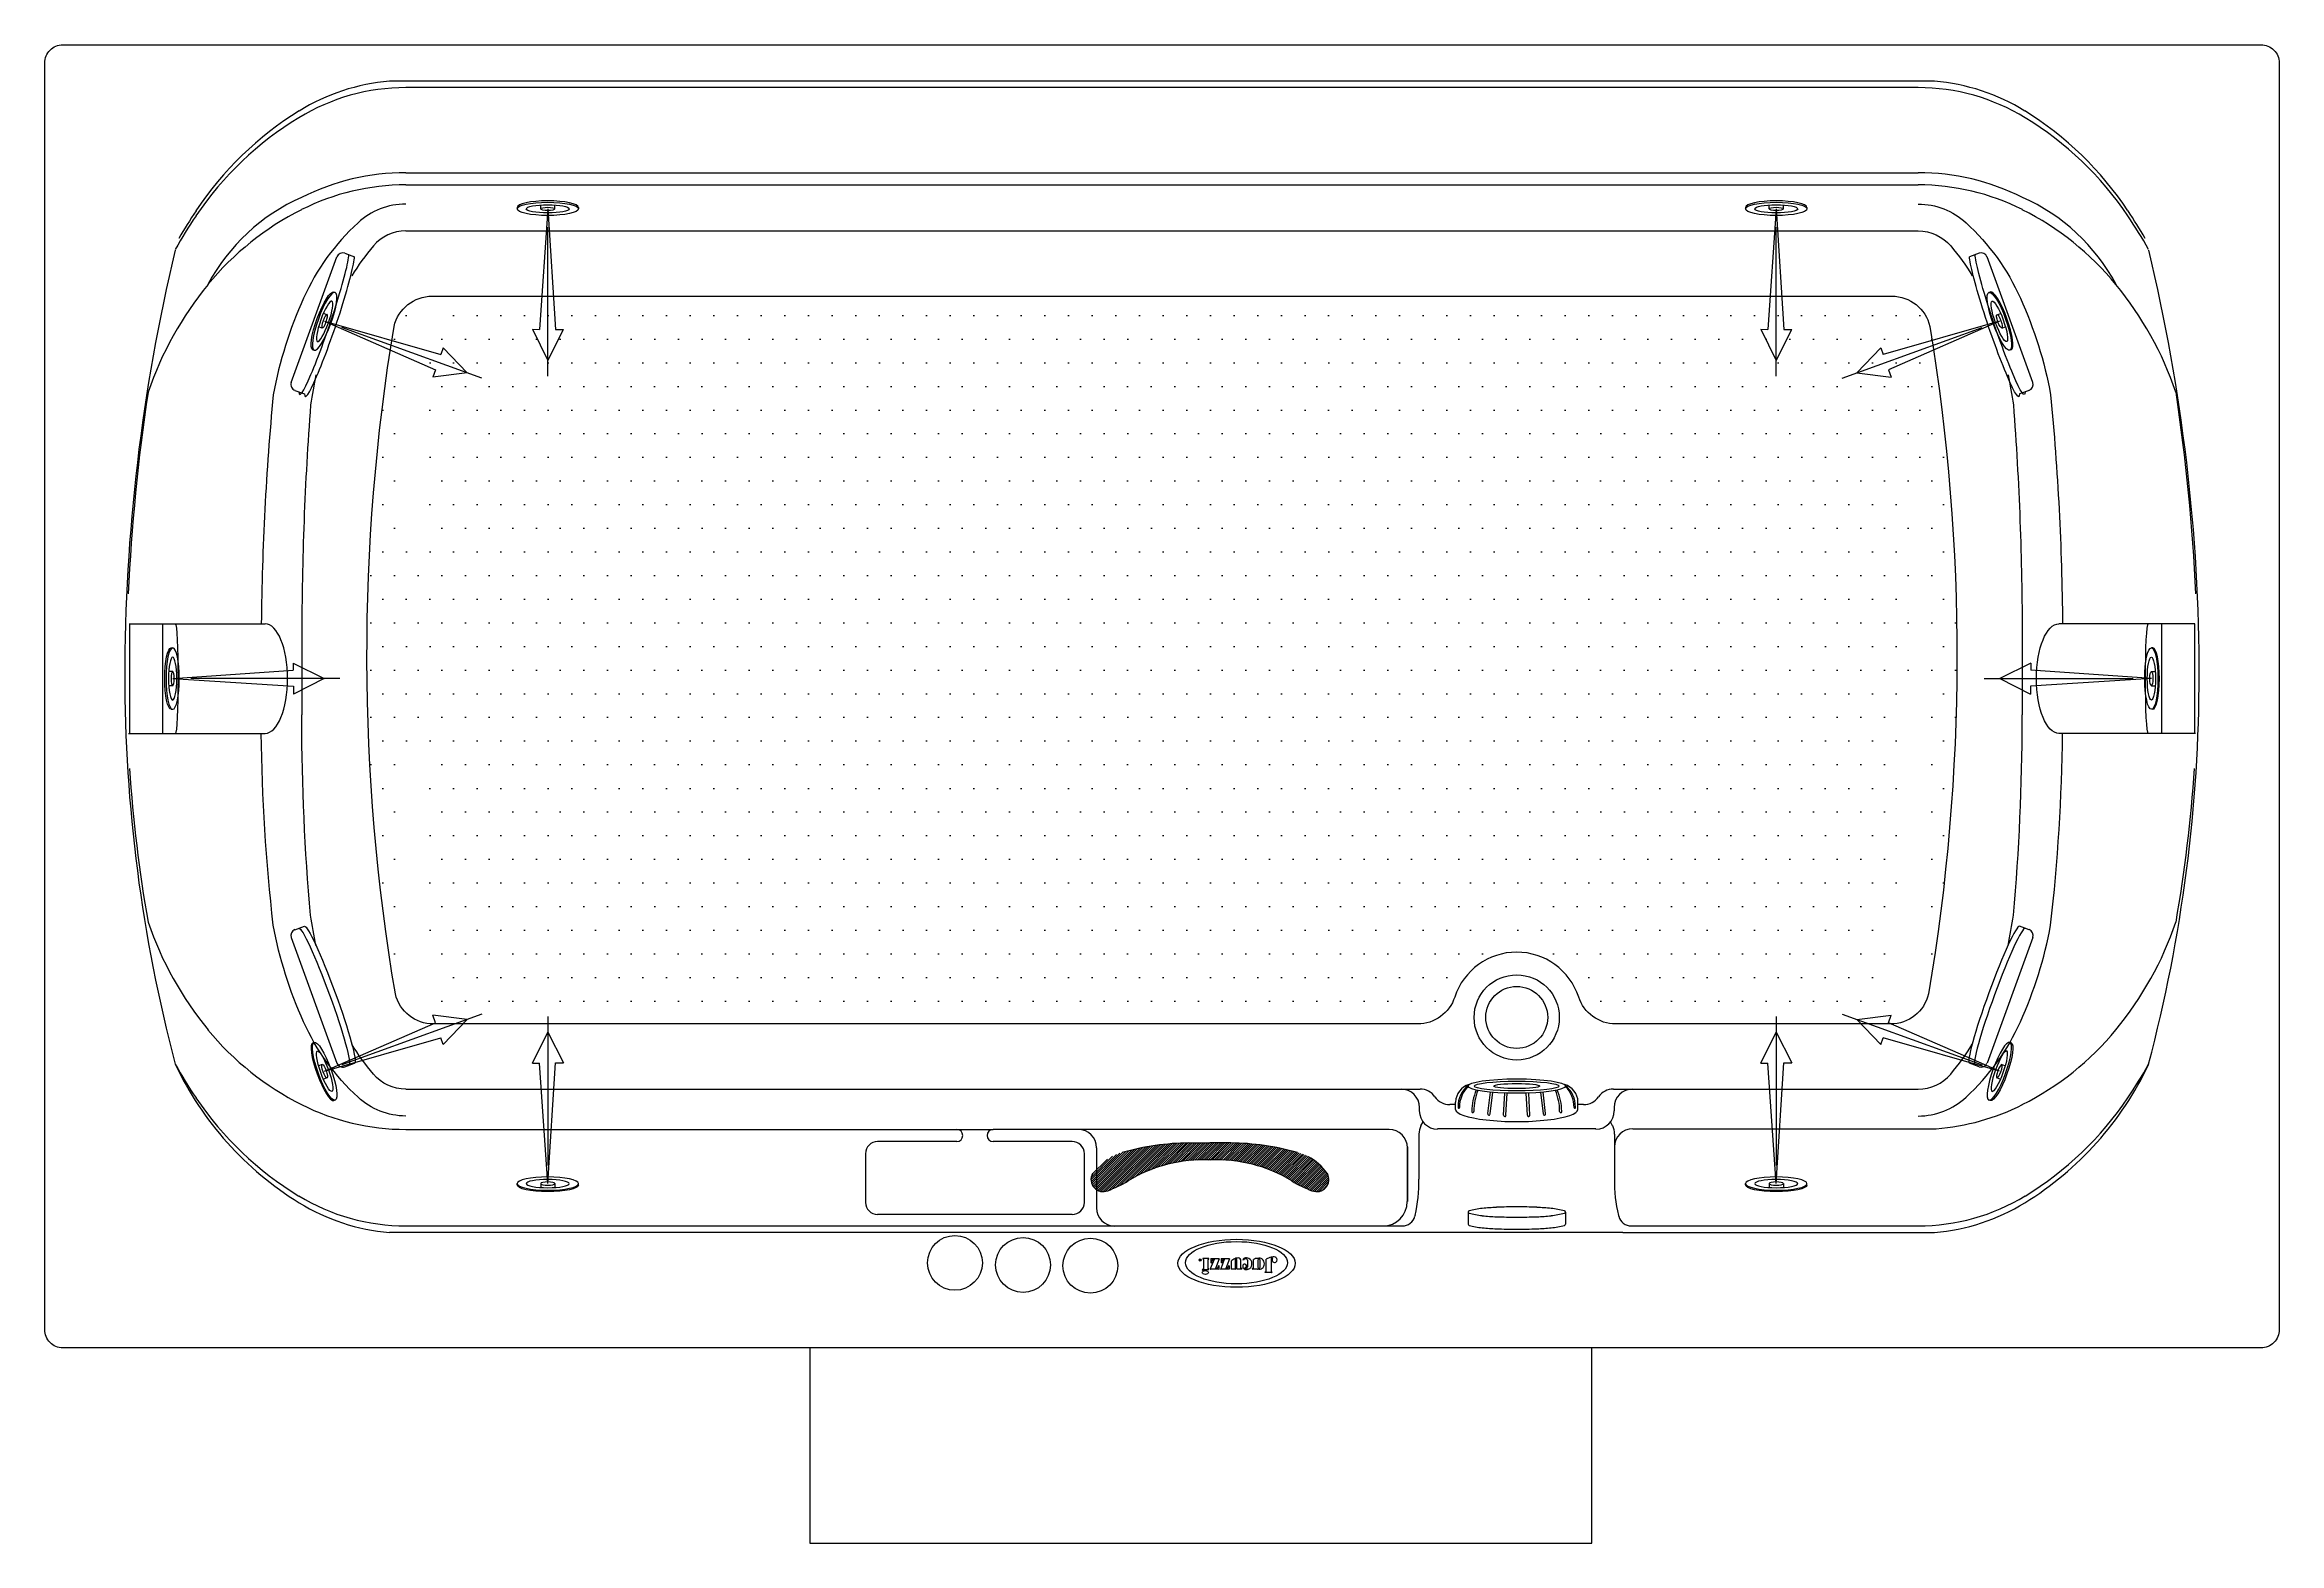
# Model space of a CAD drawing. Header units: millimetres. Extents: x -1247.41 to -1245.91, y 2235.49 to 2236.49.
import ezdxf
from ezdxf.enums import TextEntityAlignment as Align

# ---------------------------------------------------------------- set-up
doc = ezdxf.new("R2010")
doc.units = ezdxf.units.MM
doc.linetypes.add('CENTER', pattern=[2, 1.25, -0.25, 0.25, -0.25])
for name, color, linetype in [('CONTOR04', 7, 'Continuous'), ('dim1', 1, 'Continuous'), ('jacuzzi', 1, 'Continuous'), ('LCENTR02', 1, 'CENTER'), ('LCOTA02', 1, 'Continuous')]:
    doc.layers.add(name, color=color, linetype=linetype)
doc.styles.add('ROMANS', font='romans', dxfattribs={"height": 4})

# ---------------------------------------------------------------- blocks, each defined once
blk = doc.blocks.new('A$C302A24D9')
at = {"layer": 'jacuzzi'}
for p, q in [((0, 1.23), (0, 1.02)), ((1.81, 1.02), (1.81, 1.61)), ((2.9, 1.02), (2.9, 1.61)), ((4.71, 1.23), (4.71, 1.02))]:
    blk.add_line(p, q, dxfattribs=at)
at = {"layer": 'jacuzzi', "extrusion": (0, 0, -1)}
for centre, major_axis, ratio, start_param, end_param in [((2.36, 1.23), (2.36, 0), 0.431953, 3.141593, 6.283185), ((2.36, 1.02), (2.36, 0), 0.431953, 3.141593, 9.424778), ((2.36, 1.02), (1.65, 0), 0.381644, 3.141593, 9.424778), ((2.36, 1.02), (0.544, 0), 0.461888, 1.570796326794896, 7.853981633974482)]:
    blk.add_ellipse(centre, major_axis=major_axis, ratio=ratio, start_param=start_param, end_param=end_param, dxfattribs=at)
blk = doc.blocks.new('BMG')
at = {"layer": 'LCENTR02'}
blk.add_line((0, -12.84), (0, 1.55), dxfattribs=at)
at = {"layer": 'LCOTA02'}
for p, q in [((0, 0), (-0.59, -9.27)), ((0, 0), (0.64, -9.26)), ((0, -11.64), (-1.2, -9.27)), ((-0.59, -9.27), (-1.2, -9.27)), ((1.18, -9.25), (0, -11.64)), ((1.18, -9.25), (0.64, -9.26))]:
    blk.add_line(p, q, dxfattribs=at)
at = {"layer": 'CONTOR04', "yscale": 0.5}
blk.add_blockref('A$C302A24D9', (-2.36, -0.51), dxfattribs=at)

msp = doc.modelspace()

# ---------------------------------------------------------------- hatches: boundary and pattern name
at = {"layer": 'dim1'}
h = msp.add_hatch(dxfattribs=at)
h.set_pattern_fill('DOTS', color=256, scale=0.01, style=0)
edge = h.paths.add_edge_path()
edge.add_arc((-1246.4929, 2235.8618), 0.0263, 270, 341.8038, ccw=False)
edge.add_line((-1246.4929, 2235.8355), (-1247.1535, 2235.8355))
edge.add_arc((-1247.1535, 2235.8618), 0.0262, 193.3149, 270, ccw=False)
edge.add_arc((-1245.8414, 2236.0825), 1.3568, 170.609, 189.6212, ccw=False)
edge.add_arc((-1247.1544, 2236.298), 0.0263, 90, 167.0042, ccw=False)
edge.add_line((-1247.1544, 2236.3242), (-1246.1746, 2236.3242))
edge.add_arc((-1246.1746, 2236.298), 0.0262, 12.9958, 90, ccw=False)
edge.add_arc((-1247.4877, 2236.0825), 1.3568, -9.6212, 9.391, ccw=False)
edge.add_arc((-1246.1755, 2235.8618), 0.0262, 270, 346.6851, ccw=False)
edge.add_line((-1246.1755, 2235.8355), (-1246.3599, 2235.8355))
edge.add_arc((-1246.3599, 2235.8618), 0.0263, 198.1962, 270, ccw=False)
edge.add_arc((-1246.4264, 2235.8399), 0.0437, 18.1962, 161.8038)
at = {"layer": 'jacuzzi'}
h = msp.add_hatch(dxfattribs=at)
h.set_pattern_fill('ANSI31', color=256, scale=0.00819, style=0)
h.set_pattern_definition([(45, (-1249.0034066, 2240.3079364), (-0.00072390057, 0.00072390057), [])])
h.paths.add_polyline_path([(-1246.5774, 2235.7301, 0.040015), (-1246.5636, 2235.7234, 0.693838), (-1246.5535, 2235.735, 0.117767), (-1246.5665, 2235.7465, 0.051981), (-1246.5736, 2235.7492, 0.067757), (-1246.6183, 2235.7556), (-1246.6324, 2235.7556), (-1246.6464, 2235.7556, 0.067757), (-1246.6912, 2235.7492, 0.051981), (-1246.6982, 2235.7465, 0.117767), (-1246.7112, 2235.735, 0.693838), (-1246.7012, 2235.7234, 0.040015), (-1246.6873, 2235.7301, -0.150241), (-1246.6324, 2235.7441, -0.150241)])

# ---------------------------------------------------------------- linework, layer by layer
for p, q in [((-1246.146, 2236.4685), (-1247.1831, 2236.4685)), ((-1246.1569, 2236.4642), (-1247.1721, 2236.4642)), ((-1247.1721, 2236.407), (-1246.1569, 2236.407)), ((-1247.1721, 2236.3989), (-1246.7992, 2236.3989)), ((-1246.7992, 2236.3989), (-1246.1569, 2236.3989)), ((-1247.1721, 2236.368), (-1246.1569, 2236.368)), ((-1247.249, 2236.2662), (-1247.2183, 2236.3506)), ((-1247.2131, 2236.353), (-1247.2066, 2236.3507)), ((-1246.116, 2236.353), (-1246.1224, 2236.3507)), ((-1246.08, 2236.2662), (-1246.1107, 2236.3506)), ((-1247.2466, 2236.2609), (-1247.2401, 2236.2586)), ((-1246.0824, 2236.2609), (-1246.0889, 2236.2586)), ((-1247.3577, 2236.1041), (-1247.2666, 2236.1041)), ((-1247.3576, 2236.1041), (-1247.3576, 2236.0306)), ((-1247.3354, 2236.1041), (-1247.3354, 2236.0306)), ((-1247.2419, 2236.0954), (-1247.2419, 2236.043)), ((-1246.0871, 2236.0954), (-1246.0871, 2236.043)), ((-1245.9713, 2236.1041), (-1246.0624, 2236.1041)), ((-1245.9936, 2236.1041), (-1245.9936, 2236.0306)), ((-1245.9714, 2236.1041), (-1245.9714, 2236.0306)), ((-1247.2419, 2236.0393), (-1247.2419, 2236.043)), ((-1246.0871, 2236.0393), (-1246.0871, 2236.043)), ((-1247.3583, 2236.0306), (-1247.2666, 2236.0306)), ((-1245.9707, 2236.0306), (-1246.0624, 2236.0306)), ((-1247.2466, 2235.8988), (-1247.2401, 2235.9012)), ((-1246.0824, 2235.8988), (-1246.0889, 2235.9012)), ((-1247.249, 2235.8936), (-1247.2183, 2235.8092)), ((-1246.08, 2235.8936), (-1246.1107, 2235.8092)), ((-1247.2131, 2235.8067), (-1247.2066, 2235.8091)), ((-1246.116, 2235.8067), (-1246.1224, 2235.8091)), ((-1247.1721, 2235.7918), (-1246.4913, 2235.7918)), ((-1246.4674, 2235.7815), (-1246.4713, 2235.7815)), ((-1246.4674, 2235.7781), (-1246.4674, 2235.7831)), ((-1246.4674, 2235.7781), (-1246.4674, 2235.7831)), ((-1246.4458, 2235.7753), (-1246.4441, 2235.7897)), ((-1246.4442, 2235.7751), (-1246.4425, 2235.7896)), ((-1246.4352, 2235.7743), (-1246.4344, 2235.7891)), ((-1246.4336, 2235.7742), (-1246.4328, 2235.7891)), ((-1246.4192, 2235.7742), (-1246.42, 2235.7891)), ((-1246.4176, 2235.7743), (-1246.4183, 2235.7891)), ((-1246.4085, 2235.7751), (-1246.4103, 2235.7896)), ((-1246.407, 2235.7753), (-1246.4087, 2235.7897)), ((-1246.3854, 2235.7781), (-1246.3854, 2235.7831)), ((-1246.3815, 2235.7815), (-1246.3854, 2235.7815)), ((-1246.3615, 2235.7918), (-1246.1569, 2235.7918)), ((-1246.4918, 2235.7795), (-1246.4918, 2235.7772)), ((-1246.4907, 2235.7671), (-1246.4893, 2235.7699)), ((-1246.3621, 2235.7671), (-1246.3634, 2235.7699)), ((-1246.361, 2235.7795), (-1246.361, 2235.7772)), ((-1246.3485, 2235.7652), (-1246.1449, 2235.7652)), ((-1247.1721, 2235.7647), (-1246.7778, 2235.7647)), ((-1246.8023, 2235.7565), (-1246.8554, 2235.7565)), ((-1246.5121, 2235.7647), (-1246.7778, 2235.7647)), ((-1246.7248, 2235.7565), (-1246.7778, 2235.7565)), ((-1246.7085, 2235.7524), (-1246.7085, 2235.7116)), ((-1246.6464, 2235.7556), (-1246.6324, 2235.7556)), ((-1246.6183, 2235.7556), (-1246.6324, 2235.7556)), ((-1246.4998, 2235.7529), (-1246.4998, 2235.7162)), ((-1246.4998, 2235.7162), (-1246.4998, 2235.7524)), ((-1246.492, 2235.7616), (-1246.492, 2235.7314)), ((-1246.3732, 2235.765), (-1246.4795, 2235.765)), ((-1246.3608, 2235.7616), (-1246.3608, 2235.7314)), ((-1246.8635, 2235.7484), (-1246.8635, 2235.7157)), ((-1246.7167, 2235.7484), (-1246.7167, 2235.7157)), ((-1246.7248, 2235.7075), (-1246.8554, 2235.7075)), ((-1246.4946, 2235.707), (-1246.4948, 2235.7064)), ((-1246.4591, 2235.7092), (-1246.4591, 2235.7011)), ((-1246.3937, 2235.7092), (-1246.3937, 2235.7011)), ((-1246.3581, 2235.707), (-1246.358, 2235.7064)), ((-1246.3551, 2235.6955), (-1247.1831, 2235.6955)), ((-1246.5033, 2235.6998), (-1247.1721, 2235.6998)), ((-1246.3551, 2235.6955), (-1246.146, 2235.6955)), ((-1246.1569, 2235.6998), (-1246.3495, 2235.6998)), ((-1246.6371, 2235.6779), (-1246.6371, 2235.6778)), ((-1246.6332, 2235.678), (-1246.637, 2235.678)), ((-1246.6331, 2235.6779), (-1246.6331, 2235.6777)), ((-1246.6296, 2235.6774), (-1246.6321, 2235.671)), ((-1246.6318, 2235.6779), (-1246.6318, 2235.6753)), ((-1246.6263, 2235.6779), (-1246.6317, 2235.6779)), ((-1246.6314, 2235.6752), (-1246.6317, 2235.6752)), ((-1246.6262, 2235.6778), (-1246.6287, 2235.6714)), ((-1246.6227, 2235.6774), (-1246.6251, 2235.671)), ((-1246.6249, 2235.6779), (-1246.6249, 2235.6753)), ((-1246.6194, 2235.6779), (-1246.6248, 2235.6779)), ((-1246.6244, 2235.6752), (-1246.6248, 2235.6752)), ((-1246.6193, 2235.6778), (-1246.6217, 2235.6714)), ((-1246.6115, 2235.6715), (-1246.6115, 2235.6765)), ((-1246.6101, 2235.6776), (-1246.6101, 2235.6771)), ((-1246.6072, 2235.677), (-1246.6072, 2235.6724)), ((-1246.603, 2235.6716), (-1246.603, 2235.6774)), ((-1246.6004, 2235.6778), (-1246.6004, 2235.6782)), ((-1246.5946, 2235.6691), (-1246.5946, 2235.6775)), ((-1246.5912, 2235.6782), (-1246.5912, 2235.6693)), ((-1246.6263, 2235.6709), (-1246.632, 2235.6709)), ((-1246.6263, 2235.6732), (-1246.6266, 2235.6732)), ((-1246.6262, 2235.6709), (-1246.6262, 2235.6731)), ((-1246.6194, 2235.6709), (-1246.6251, 2235.6709)), ((-1246.6194, 2235.6732), (-1246.6197, 2235.6732)), ((-1246.6193, 2235.6709), (-1246.6193, 2235.6731)), ((-1246.6153, 2235.6709), (-1246.6179, 2235.6709)), ((-1246.6111, 2235.6709), (-1246.6143, 2235.6709)), ((-1246.6111, 2235.6714), (-1246.6115, 2235.6714)), ((-1246.611, 2235.6713), (-1246.611, 2235.671)), ((-1246.6038, 2235.671), (-1246.6038, 2235.6713)), ((-1246.6036, 2235.6714), (-1246.6032, 2235.6714)), ((-1246.6004, 2235.6709), (-1246.6036, 2235.6709)), ((-1246.6003, 2235.6711), (-1246.6003, 2235.671)), ((-1246.5953, 2235.6687), (-1246.5953, 2235.669)), ((-1246.5952, 2235.6691), (-1246.5946, 2235.6691)), ((-1246.5909, 2235.6686), (-1246.5952, 2235.6686)), ((-1246.591, 2235.6691), (-1246.5909, 2235.6691)), ((-1246.5907, 2235.669), (-1246.5907, 2235.6687)), ((-1246.901, 2235.618), (-1246.901, 2235.4868)), ((-1246.376, 2235.4868), (-1246.376, 2235.618)), ((-1246.901, 2235.4868), (-1246.376, 2235.4868))]:
    msp.add_line(p, q, dxfattribs=at)
at = {"layer": 'jacuzzi', "color": 3}
msp.add_lwpolyline([(-1245.9145, 2235.6303, -0.414214), (-1245.9268, 2235.618), (-1247.4023, 2235.618, -0.414214), (-1247.4145, 2235.6303), (-1247.4145, 2236.4808, -0.414214), (-1247.4023, 2236.493), (-1245.9268, 2236.493, -0.414214), (-1245.9145, 2236.4808)], format="xyb", close=True, dxfattribs=at)
at = {"layer": 'jacuzzi'}
for points in [[(-1247.1721, 2236.386, 0.188149), (-1247.2042, 2236.3735, 0.101334), (-1247.2407, 2236.3229, 0.059725), (-1247.2611, 2236.258, 0.021376), (-1247.2691, 2236.1041)], [(-1246.1569, 2236.386, -0.188149), (-1246.1248, 2236.3735, -0.101334), (-1246.0883, 2236.3229, -0.059725), (-1246.068, 2236.258, -0.021376), (-1246.06, 2236.1041)], [(-1247.1721, 2236.368, 0.219593), (-1247.1939, 2236.3579, 0.041078), (-1247.2084, 2236.3378)], [(-1246.1569, 2236.368, -0.219593), (-1246.1351, 2236.3579, -0.041078), (-1246.1206, 2236.3378)], [(-1247.2324, 2236.2714, 0.016396), (-1247.236, 2236.2512, 0.018885), (-1247.2419, 2236.0954)], [(-1246.0966, 2236.2714, -0.016396), (-1246.093, 2236.2512, -0.018885), (-1246.0871, 2236.0954)], [(-1247.2324, 2235.8883, -0.016396), (-1247.236, 2235.9085, -0.022488), (-1247.2419, 2236.0393)], [(-1246.0966, 2235.8883, 0.016396), (-1246.093, 2235.9085, 0.022488), (-1246.0871, 2236.0393)], [(-1247.1721, 2235.7737, -0.188149), (-1247.2042, 2235.7863, -0.101334), (-1247.2407, 2235.8369, -0.059725), (-1247.2611, 2235.9018, -0.025509), (-1247.2691, 2236.0306)], [(-1246.1569, 2235.7737, 0.188149), (-1246.1248, 2235.7863, 0.101334), (-1246.0883, 2235.8369, 0.059725), (-1246.068, 2235.9018, 0.025509), (-1246.06, 2236.0306)], [(-1247.1721, 2235.7918, -0.219593), (-1247.1939, 2235.8018, -0.041078), (-1247.2084, 2235.822)], [(-1246.1569, 2235.7918, 0.219593), (-1246.1351, 2235.8018, 0.041078), (-1246.1206, 2235.822)], [(-1246.6367, 2235.6774), (-1246.6367, 2235.6711, -0.309408), (-1246.6368, 2235.671, 0.090701), (-1246.6375, 2235.6705, 0.365017), (-1246.6375, 2235.6704), (-1246.6374, 2235.6702, 0.451807), (-1246.6372, 2235.6702, -0.178007), (-1246.6362, 2235.6706)], [(-1246.6362, 2235.6706), (-1246.6332, 2235.6706, 0.414214), (-1246.6331, 2235.6706), (-1246.6331, 2235.6711, 0.414214), (-1246.6332, 2235.6711), (-1246.6335, 2235.6711, -0.414214), (-1246.6335, 2235.6712), (-1246.6335, 2235.6774)], [(-1246.615, 2235.6782, 0.062974), (-1246.6177, 2235.6767, 0.257829), (-1246.618, 2235.6762), (-1246.618, 2235.671)], [(-1246.6143, 2235.671), (-1246.6143, 2235.6772, 0.135484), (-1246.6144, 2235.6773, 0.597309), (-1246.6152, 2235.6773, 0.11277), (-1246.6153, 2235.6772), (-1246.6153, 2235.671)]]:
    msp.add_lwpolyline(points, format="xyb", dxfattribs=at)
for points in [[(-1246.468, 2235.8536, -0.323974), (-1246.4929, 2235.8355), (-1247.1535, 2235.8355, -0.347675), (-1247.1791, 2235.8557, -0.083147), (-1247.18, 2236.3039, -0.349236), (-1247.1544, 2236.3242), (-1246.1746, 2236.3242, -0.349236), (-1246.1491, 2236.3039, -0.083147), (-1246.15, 2235.8557, -0.347675), (-1246.1755, 2235.8355), (-1246.3599, 2235.8355, -0.323974), (-1246.3848, 2235.8536, 0.72393)], [(-1246.6002, 2235.6768), (-1246.6002, 2235.6723, 1), (-1246.5986, 2235.6723), (-1246.5986, 2235.6768, 1)]]:
    msp.add_lwpolyline(points, format="xyb", close=True, dxfattribs=at)
for centre, radius in [((-1246.4264, 2235.8399), 0.0286), ((-1246.4264, 2235.8399), 0.0208), ((-1246.8035, 2235.6751), 0.0184), ((-1246.7578, 2235.6737), 0.0184), ((-1246.7126, 2235.6732), 0.0184), ((-1246.6389, 2235.677), 0.000696)]:
    msp.add_circle(centre, radius, dxfattribs=at)
for centre, radius, start, end in [((-1247.1721, 2236.3266), 0.1376, 90, 121.4315), ((-1247.1721, 2236.3333), 0.1356, 94.6272, 121.8405), ((-1246.1569, 2236.3266), 0.1376, 58.5685, 90), ((-1246.1569, 2236.3333), 0.1356, 58.1595, 85.3728), ((-1247.1237, 2236.2553), 0.2275, 121.8405, 146.2966), ((-1247.1264, 2236.2517), 0.2254, 121.4315, 145.8725), ((-1246.2054, 2236.2553), 0.2275, 33.7034, 58.1595), ((-1246.2027, 2236.2517), 0.2254, 34.1275, 58.5685), ((-1247.1721, 2236.2516), 0.1555, 90, 116.739), ((-1247.1721, 2236.2434), 0.1555, 90, 116.739), ((-1246.1569, 2236.2516), 0.1555, 63.261, 90), ((-1246.1569, 2236.2434), 0.1555, 63.261, 90), ((-1247.0468, 2236.204), 0.3199, 146.2966, 150.2145), ((-1247.189, 2236.2704), 0.1313, 113.8287, 152.0047), ((-1247.1544, 2236.2082), 0.1949, 116.739, 140.5737), ((-1246.14, 2236.2704), 0.1313, 27.9953, 66.1713), ((-1246.1747, 2236.2082), 0.1949, 39.4263, 63.261), ((-1246.2822, 2236.204), 0.3199, 29.7855, 33.7034), ((-1247.0539, 2236.2026), 0.3129, 145.8725, 150.744), ((-1246.2752, 2236.2026), 0.3129, 29.256, 34.1275), ((-1246.131, 2236.0683), 1.2298, 166.5117, 180.019), ((-1247.2145, 2236.3492), 0.00408, 70, 160), ((-1246.1146, 2236.3492), 0.00408, 20, 110), ((-1247.198, 2236.0683), 1.2298, 359.981, 13.4883), ((-1247.1265, 2236.1853), 0.2309, 140.5737, 161.1934), ((-1246.2025, 2236.1853), 0.2309, 18.8066, 39.4263), ((-1247.2452, 2236.2648), 0.00408, 160, 250), ((-1246.0838, 2236.2648), 0.00408, 290, 20), ((-1246.0264, 2236.062), 1.3335, 171.47, 177.3262), ((-1247.3026, 2236.062), 1.3335, 2.6738, 8.53), ((-1246.3323, 2236.0704), 1.0285, 179.9842, 194.7556), ((-1246.9968, 2236.0704), 1.0285, 345.2444, 0.0158), ((-1246.3598, 2236.0749), 1.0001, 183.8865, 189.8483), ((-1246.9692, 2236.0749), 1.0001, 350.1517, 356.1135), ((-1247.1265, 2235.9783), 0.2309, 198.8066, 219.4263), ((-1246.2025, 2235.9783), 0.2309, 320.5737, 341.1934), ((-1247.2452, 2235.895), 0.00408, 110, 200), ((-1246.0838, 2235.895), 0.00408, 340, 70), ((-1247.1544, 2235.9554), 0.1949, 219.4263, 243.261), ((-1246.1747, 2235.9554), 0.1949, 296.739, 320.5737), ((-1247.1292, 2235.9016), 0.2185, 205.2358, 238.4122), ((-1247.0539, 2235.9614), 0.3129, 209.2635, 214.1275), ((-1247.2145, 2235.8106), 0.00408, 200, 290), ((-1246.1146, 2235.8106), 0.00408, 250, 340), ((-1246.1998, 2235.9016), 0.2185, 301.5878, 334.7642), ((-1246.2752, 2235.9614), 0.3129, 325.8725, 330.7365), ((-1247.1264, 2235.9123), 0.2254, 214.1275, 238.5685), ((-1247.1721, 2235.9202), 0.1555, 243.261, 270), ((-1246.504, 2235.7795), 0.0123, 0, 90), ((-1246.4913, 2235.7795), 0.0123, 35.3694, 90), ((-1246.4713, 2235.7937), 0.0123, 215.3694, 270), ((-1246.4551, 2235.783), 0.0123, 105.4909, 179.5), ((-1246.448, 2235.7802), 0.0178, 127.8314, 181.6456), ((-1246.445, 2235.7795), 0.0199, 134.3309, 180.2321), ((-1246.4207, 2235.7766), 0.0359, 156.1373, 179.444), ((-1246.4165, 2235.7766), 0.0387, 158.2863, 179.644), ((-1246.4363, 2235.7766), 0.0387, 0.356, 21.7114), ((-1246.4321, 2235.7766), 0.0359, 0.556, 23.8599), ((-1246.3976, 2235.783), 0.0123, 0.5, 74.4472), ((-1246.4048, 2235.7802), 0.0178, 358.3544, 52.1082), ((-1246.4078, 2235.7795), 0.0199, 359.7679, 45.0739), ((-1246.3815, 2235.7937), 0.0123, 270, 324.6306), ((-1246.3615, 2235.7795), 0.0123, 90, 144.6306), ((-1246.3487, 2235.7795), 0.0123, 90, 180), ((-1246.1569, 2235.9202), 0.1555, 274.4405, 296.739), ((-1246.2027, 2235.9123), 0.2254, 301.4315, 325.8725), ((-1246.4797, 2235.7616), 0.0123, 153.4979, 180), ((-1246.4797, 2235.7616), 0.0123, 153.4979, 180), ((-1246.4795, 2235.7772), 0.0123, 180, 270), ((-1246.4653, 2235.7795), 0.000502, 158.3204, 352.6804), ((-1246.4559, 2235.7767), 0.000723, 160.0987, 10.7386), ((-1246.445, 2235.7751), 0.000793, 170.818, 354.7502), ((-1246.4344, 2235.7742), 0.000809, 176.3618, 357.5776), ((-1246.4184, 2235.7742), 0.000809, 182.4224, 3.6382), ((-1246.4078, 2235.7751), 0.000793, 185.2498, 9.182), ((-1246.3969, 2235.7767), 0.000723, 169.2614, 19.9013), ((-1246.3874, 2235.7795), 0.000502, 187.3196, 21.6796), ((-1246.3732, 2235.7772), 0.0123, 270, 0), ((-1246.373, 2235.7616), 0.0123, 0, 26.5021), ((-1246.3485, 2235.7529), 0.0123, 90, 180), ((-1246.8554, 2235.7484), 0.00817, 90, 180), ((-1246.8023, 2235.7606), 0.00408, 270, 90), ((-1246.7778, 2235.7606), 0.00408, 90, 270), ((-1246.7248, 2235.7484), 0.00817, 0, 90), ((-1246.7207, 2235.7524), 0.0123, 0, 90), ((-1246.6453, 2235.5881), 0.1675, 90.3971, 105.9022), ((-1246.6195, 2235.5881), 0.1675, 74.0978, 89.6029), ((-1246.5121, 2235.7524), 0.0123, 0, 90), ((-1246.5121, 2235.7524), 0.0123, 0, 90), ((-1246.637, 2235.6478), 0.0965, 87.2469, 121.424), ((-1246.6277, 2235.6478), 0.0965, 58.576, 92.7531), ((-1246.5841, 2235.7136), 0.0373, 35.0288, 61.8953), ((-1247.1721, 2235.8375), 0.1376, 238.5685, 270), ((-1246.704, 2235.7311), 0.00819, 151.3486, 292.3936), ((-1246.7362, 2235.8132), 0.0964, 291.466, 300.4595), ((-1246.5286, 2235.8132), 0.0964, 239.5405, 248.534), ((-1246.5607, 2235.7311), 0.00819, 247.6064, 28.6514), ((-1246.5845, 2235.7291), 0.0925, 346.1843, 1.3923), ((-1246.2683, 2235.7291), 0.0925, 178.6077, 193.8157), ((-1246.1569, 2235.8375), 0.1376, 270, 301.4315), ((-1247.1721, 2235.8307), 0.1356, 238.1595, 265.3728), ((-1246.8554, 2235.7157), 0.00817, 180, 270), ((-1246.7248, 2235.7157), 0.00817, 270, 0), ((-1246.6962, 2235.7121), 0.0123, 180, 270), ((-1246.5162, 2235.7162), 0.0163, 270, 0), ((-1246.5033, 2235.7086), 0.00875, 270, 345.3158), ((-1246.4582, 2235.7092), 0.000857, 104.1631, 180), ((-1246.4582, 2235.7092), 0.000857, 180, 255.8369), ((-1246.4429, 2235.6486), 0.0634, 95.9674, 104.1631), ((-1246.4429, 2235.7699), 0.0634, 255.8369, 264.0326), ((-1246.4331, 2235.5546), 0.1579, 92.4792, 95.9674), ((-1246.4331, 2235.8638), 0.1579, 264.0326, 267.5208), ((-1246.4264, 2235.4002), 0.3125, 90, 92.4792), ((-1246.4264, 2236.0183), 0.3125, 267.5208, 270), ((-1246.4264, 2235.4002), 0.3125, 87.5208, 90), ((-1246.4264, 2236.0183), 0.3125, 270, 272.4792), ((-1246.4197, 2235.5546), 0.1579, 84.0326, 87.5208), ((-1246.4197, 2235.8638), 0.1579, 272.4792, 275.9674), ((-1246.4099, 2235.6486), 0.0634, 75.8369, 84.0326), ((-1246.4099, 2235.7699), 0.0634, 275.9674, 284.1631), ((-1246.3946, 2235.7092), 0.000857, 0, 75.8369), ((-1246.3946, 2235.7092), 0.000857, 284.1631, 0), ((-1246.3495, 2235.7086), 0.00875, 194.6842, 270), ((-1246.1569, 2235.8307), 0.1356, 274.6272, 301.8405), ((-1246.4582, 2235.7011), 0.000857, 180, 255.8369), ((-1246.4429, 2235.7617), 0.0634, 255.8369, 264.0326), ((-1246.4331, 2235.8557), 0.1579, 264.0326, 267.5208), ((-1246.4264, 2236.0102), 0.3125, 267.5208, 270), ((-1246.4264, 2236.0102), 0.3125, 270, 272.4792), ((-1246.4197, 2235.8557), 0.1579, 272.4792, 275.9674), ((-1246.4099, 2235.7617), 0.0634, 275.9674, 284.1631), ((-1246.3946, 2235.7011), 0.000857, 284.1631, 0), ((-1246.637, 2235.6779), 0.0000799, 90, 180), ((-1246.637, 2235.6778), 0.0000799, 180, 273.6112), ((-1246.637, 2235.6774), 0.00032, 0, 93.6112), ((-1246.6332, 2235.6774), 0.00032, 82.1724, 180), ((-1246.6332, 2235.6779), 0.0000799, 0, 90), ((-1246.6332, 2235.6777), 0.0000799, 262.1724, 0), ((-1246.6317, 2235.6779), 0.0000799, 90, 180), ((-1246.6317, 2235.6753), 0.0000799, 180, 270), ((-1246.6314, 2235.6753), 0.0000996, 270, 3.7772), ((-1246.629, 2235.6754), 0.00229, 114.8275, 183.7772), ((-1246.6295, 2235.6754), 0.00213, 94.0743, 101.2218), ((-1246.6297, 2235.6774), 0.0000996, 338.9296, 94.0743), ((-1246.6263, 2235.6778), 0.0000996, 338.9296, 90), ((-1246.6248, 2235.6779), 0.0000799, 90, 180), ((-1246.6248, 2235.6753), 0.0000799, 180, 270), ((-1246.6244, 2235.6753), 0.0000996, 270, 3.7772), ((-1246.6221, 2235.6754), 0.00229, 114.8275, 183.7772), ((-1246.6226, 2235.6754), 0.00213, 94.0743, 101.2218), ((-1246.6227, 2235.6774), 0.0000996, 338.9296, 94.0743), ((-1246.6194, 2235.6778), 0.0000996, 338.9296, 90), ((-1246.6137, 2235.6747), 0.00369, 84.0736, 109.8501), ((-1246.6134, 2235.6765), 0.00188, 0, 87.9232), ((-1246.61, 2235.6776), 0.0000996, 129.1312, 180), ((-1246.61, 2235.6771), 0.0000996, 180, 324.8584), ((-1246.6075, 2235.6745), 0.00409, 115.0031, 128.9089), ((-1246.6083, 2235.6759), 0.00192, 115.2704, 144.8584), ((-1246.608, 2235.6747), 0.00374, 61.6824, 109.3433), ((-1246.6082, 2235.6755), 0.00233, 78.5772, 114.2197), ((-1246.608, 2235.677), 0.000811, 354.0544, 72.5389), ((-1246.608, 2235.6745), 0.0039, 307.1313, 62.2671), ((-1246.5997, 2235.6717), 0.00655, 96.286, 120.0862), ((-1246.5989, 2235.6756), 0.00267, 48.3999, 124.2305), ((-1246.5996, 2235.6746), 0.00386, 306.3033, 51.4856), ((-1246.5945, 2235.6775), 0.00016, 118.8232, 180), ((-1246.5865, 2235.6617), 0.0178, 105.5604, 116.8444), ((-1246.5897, 2235.673), 0.00605, 80.1754, 105.4183), ((-1246.5907, 2235.6781), 0.000496, 140.2199, 171.1443), ((-1246.5907, 2235.6781), 0.00053, 117.2029, 136.5289), ((-1246.5908, 2235.6782), 0.000398, 66.1283, 117.2029), ((-1246.5908, 2235.678), 0.000581, 15.7752, 66.1283), ((-1246.5889, 2235.677), 0.00161, 149.3882, 303.2376), ((-1246.5907, 2235.6781), 0.000398, 329.3882, 15.7752), ((-1246.5889, 2235.6774), 0.00159, 54.8089, 80.1754), ((-1246.5891, 2235.6772), 0.00185, 302.9803, 54.8089), ((-1246.632, 2235.6709), 0.0000799, 158.9296, 270), ((-1246.6286, 2235.6714), 0.0000996, 158.9296, 260.3374), ((-1246.6284, 2235.6727), 0.0014, 260.3374, 309.0048), ((-1246.6289, 2235.6733), 0.00225, 310.1573, 355.0588), ((-1246.6266, 2235.6731), 0.0000799, 90, 175.0588), ((-1246.6263, 2235.6731), 0.0000799, 0, 90), ((-1246.6263, 2235.6709), 0.0000799, 270, 0), ((-1246.6251, 2235.6709), 0.0000799, 158.9296, 270), ((-1246.6214, 2235.6727), 0.0014, 260.3374, 309.0048), ((-1246.6216, 2235.6714), 0.0000996, 158.9296, 260.3374), ((-1246.622, 2235.6733), 0.00225, 310.1573, 355.0588), ((-1246.6197, 2235.6731), 0.0000799, 90, 175.0588), ((-1246.6194, 2235.6731), 0.0000799, 0, 90), ((-1246.6194, 2235.6709), 0.0000799, 270, 0), ((-1246.6179, 2235.671), 0.0000799, 180, 270), ((-1246.6153, 2235.671), 0.0000799, 270, 0), ((-1246.6143, 2235.671), 0.0000799, 180, 270), ((-1246.6115, 2235.6715), 0.0000799, 180, 270), ((-1246.6111, 2235.6713), 0.0000799, 0, 90), ((-1246.6111, 2235.671), 0.0000799, 270, 0), ((-1246.6088, 2235.6727), 0.00156, 114.3936, 205.9072), ((-1246.6078, 2235.6734), 0.00277, 209.5272, 267.5019), ((-1246.609, 2235.673), 0.00121, 290.2833, 110.7343), ((-1246.6085, 2235.6716), 0.000366, 109.0295, 224.0873), ((-1246.6082, 2235.672), 0.000854, 230.781, 276.3414), ((-1246.6082, 2235.6721), 0.00101, 277.112, 327.2426), ((-1246.6078, 2235.6741), 0.00348, 268.5996, 308.9527), ((-1246.6089, 2235.6724), 0.00172, 330.4373, 359.0124), ((-1246.6036, 2235.6713), 0.00016, 90, 180), ((-1246.6036, 2235.671), 0.00016, 180, 270), ((-1246.6032, 2235.6716), 0.00016, 270, 0), ((-1246.6004, 2235.671), 0.00016, 270, 0), ((-1246.6002, 2235.6711), 0.0000799, 51.4553, 180), ((-1246.5989, 2235.6733), 0.00245, 239.9231, 312.2761), ((-1246.5952, 2235.669), 0.00016, 90, 180), ((-1246.5952, 2235.6687), 0.00016, 180, 270), ((-1246.591, 2235.6693), 0.00016, 180, 270), ((-1246.5909, 2235.669), 0.00016, 0, 90), ((-1246.5909, 2235.6687), 0.00016, 270, 0)]:
    msp.add_arc(centre, radius, start, end, dxfattribs=at)
for centre, major_axis, ratio, start_param, end_param in [((-1247.2271, 2236.306), (0.0163, 0.0479), 0.079053, 2.889448, 6.031041), ((-1247.2233, 2236.3046), (0.0163, 0.0479), 0.079053, 2.889448, 6.031041), ((-1247.3266, 2236.0674), (0, 0.0368), 0.049428, 3.141593, 6.283185), ((-1247.2666, 2236.0674), (0, 0.0368), 0.411322, 3.141593, 6.283185), ((-1246.1057, 2235.8551), (-0.0168, -0.046), 0.081634, 3.141593, 6.283185), ((-1246.1019, 2235.8538), (-0.0168, -0.046), 0.081634, 3.141593, 6.283185), ((-1246.4264, 2235.7781), (-0.041, 0), 0.198307, -0.002011, 3.145054)]:
    msp.add_ellipse(centre, major_axis=major_axis, ratio=ratio, start_param=start_param, end_param=end_param, dxfattribs=at)
at = {"layer": 'jacuzzi', "extrusion": (0, 0, -1)}
for centre, major_axis, ratio, start_param, end_param in [((-1246.1057, 2236.3046), (-0.0163, 0.0479), 0.079053, 2.889448, 6.031041), ((-1246.1019, 2236.306), (-0.0163, 0.0479), 0.079053, 2.889448, 6.031041), ((-1246.0624, 2236.0674), (0, 0.0368), 0.411322, 3.141593, 6.283185), ((-1246.0025, 2236.0674), (0, 0.0368), 0.049428, 3.141593, 6.283185), ((-1247.2271, 2235.8538), (0.0168, -0.046), 0.081634, 3.141593, 6.283185), ((-1247.2233, 2235.8551), (0.0168, -0.046), 0.081634, 3.141593, 6.283185)]:
    msp.add_ellipse(centre, major_axis=major_axis, ratio=ratio, start_param=start_param, end_param=end_param, dxfattribs=at)
at = {"layer": 'jacuzzi'}
for centre, major_axis, ratio in [((-1246.4264, 2235.7938), (-0.0327, 0), 0.1484), ((-1246.4264, 2235.7938), (-0.0285, 0), 0.114375), ((-1246.4264, 2235.7938), (-0.0154, 0), 0.112344), ((-1246.6145, 2235.6748), (0.0394, 0), 0.408776), ((-1246.6145, 2235.6752), (0.0342, 0), 0.415223), ((-1246.6354, 2235.6686), (0.00206, 0), 0.621803)]:
    msp.add_ellipse(centre, major_axis=major_axis, ratio=ratio, dxfattribs=at)

# ---------------------------------------------------------------- block references
at = {"layer": 'jacuzzi', "yscale": 0.008744157023139087, "zscale": 0.008744157023021728}
for p, xscale, rotation in [((-1247.0768, 2236.3828), -0.008744157022985907, 0.0194465556614988), ((-1246.2522, 2236.3828), -0.008744157022985907, 0.0194465556614988), ((-1247.2266, 2236.3073), 0.008744157022985907, 70.06542589411727), ((-1246.1024, 2236.3073), -0.008744157022985907, 289.9345741058827), ((-1247.3286, 2236.0674), 0.008744157022985907, 89.98055344433855), ((-1246.0004, 2236.0674), -0.008744157022985907, 270.0194465556615), ((-1247.2266, 2235.8038), -0.008744157022985907, 109.9345741058827), ((-1246.1024, 2235.8038), 0.008744157022985907, 250.0654258941173), ((-1247.0768, 2235.7283), 0.008744157022985907, 179.9805534443385), ((-1246.2522, 2235.7283), 0.008744157022985907, 179.9805534443385)]:
    msp.add_blockref('BMG', p, dxfattribs=dict(at, xscale=xscale, rotation=rotation))

# ---------------------------------------------------------------- texts
at = {"layer": 'jacuzzi', "style": 'ROMANS'}
msp.add_text('R', height=0.000697, rotation=180, dxfattribs=at).set_placement((-1246.6389, 2235.677), align=Align.MIDDLE_CENTER)

doc.saveas('drawing.dxf')
